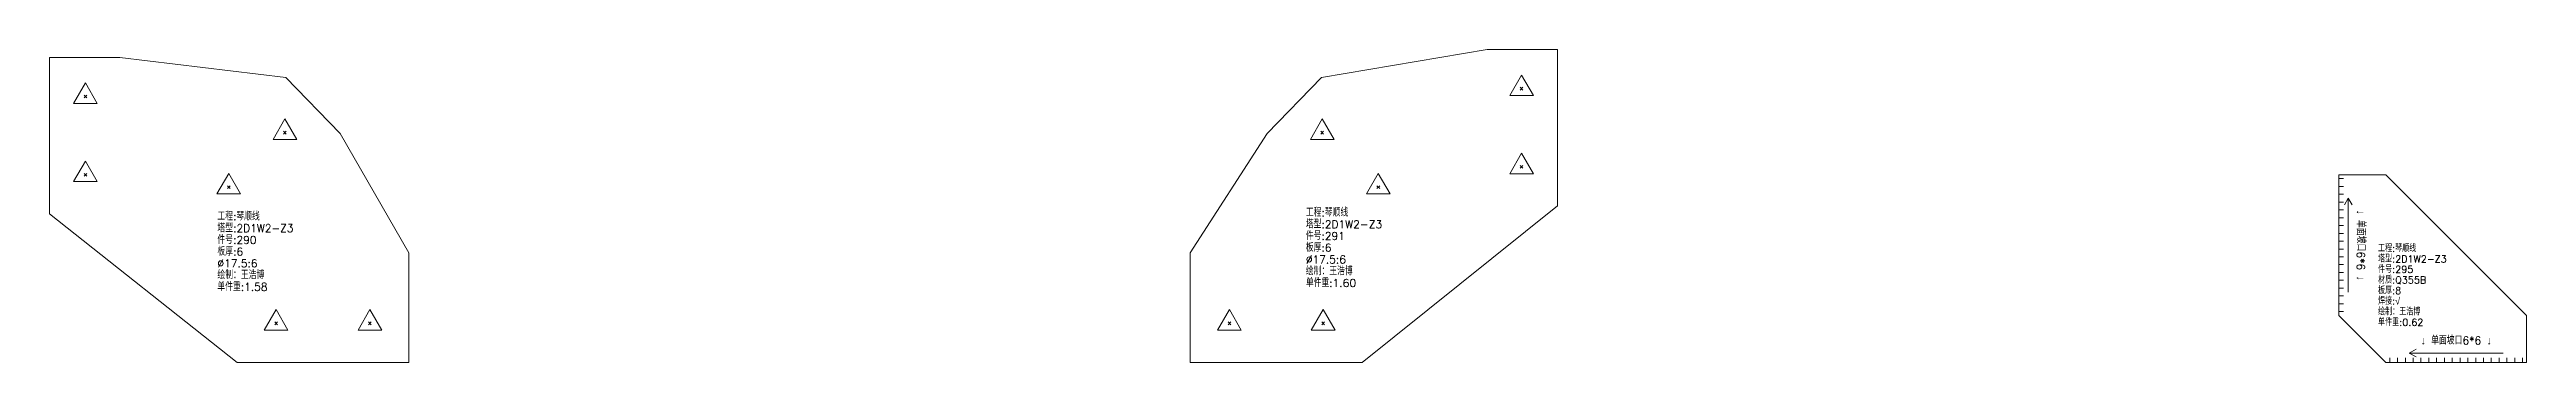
# Model space of a CAD drawing. Extents: x -580 to 8755, y 0 to 14723.
# Drawn here: x 2081 to 3666, y 9368 to 9568 of the extents above; entities that cross this region are included whole.
import ezdxf
from ezdxf.enums import TextEntityAlignment as Align

# ---------------------------------------------------------------- set-up
doc = ezdxf.new("R2010")
doc.units = 0
doc.header["$MEASUREMENT"] = 0
doc.layers.add('1', color=7, linetype='CONTINUOUS', lineweight=25)
doc.styles.get("Standard").update_dxf_attribs({"font": 'simplex.shx', "width": 0.7, "height": 3, "bigfont": 'gbhzfs.shx'})

msp = doc.modelspace()

# ---------------------------------------------------------------- texts
at = {"layer": '1', "color": 7, "linetype": 'Continuous', "lineweight": 18}
for s, height, p in [('工程:琴顺线', 5, (2188.63359, 9457.70399)), ('工程:琴顺线', 5, (2885.13359, 9460.20399)), ('件号:290', 5, (2188.63359, 9442.70399)), ('塔型:2D1W2-Z3', 5, (2188.63359, 9450.20399)), ('件号:291', 5, (2885.13359, 9445.20399)), ('塔型:2D1W2-Z3', 5, (2885.13359, 9452.70399)), ('板厚:6', 5, (2188.63359, 9435.20399)), ('%%c17.5:6', 5, (2188.63359, 9427.70399)), ('板厚:6', 5, (2885.13359, 9437.70399)), ('%%c17.5:6', 5, (2885.13359, 9430.20399)), ('塔型:2D1W2-Z3', 4.5, (3571.28527, 9430.99741)), ('工程:琴顺线', 4.5, (3571.28527, 9437.74741)), ('绘制：王浩博', 5, (2188.63359, 9420.20399)), ('单件重:1.58', 5, (2188.63359, 9412.70399)), ('绘制：王浩博', 5, (2885.13359, 9422.70399)), ('单件重:1.60', 5, (2885.13359, 9415.20399)), ('材质:Q355B', 4.5, (3571.28527, 9417.49741)), ('件号:295', 4.5, (3571.28527, 9424.24741)), ('板厚:8', 4.5, (3571.28527, 9410.74741)), ('绘制：王浩博', 4.5, (3571.28527, 9397.24741)), ('焊接:√', 4.5, (3571.28527, 9403.99741)), ('单件重:0.62', 4.5, (3571.28527, 9390.49741))]:
    msp.add_text(s, height=height, dxfattribs=at).set_placement(p, align=Align.BOTTOM_LEFT)
msp.add_text('↓ 单面坡口6*6 ↓', height=5, rotation=270, dxfattribs=at).set_placement((3556.22933, 9443.3882), align=Align.BOTTOM_CENTER)
msp.add_text('↓ 单面坡口6*6 ↓', height=5, dxfattribs=at).set_placement((3621.22933, 9378.3882), align=Align.BOTTOM_CENTER)

# ---------------------------------------------------------------- linework, layer by layer
at = {"layer": '1', "color": 7, "linetype": 'Continuous', "lineweight": 18}
for p, q in [((2126.22933, 9563.3882), (2081.22933, 9563.3882)), ((2081.22933, 9563.3882), (2081.22933, 9463.3882)), ((2232.33358, 9550.62279), (2126.22933, 9563.3882)), ((3001.22933, 9568.3882), (2895.12507, 9550.62279)), ((3046.22933, 9568.3882), (3001.22933, 9568.3882)), ((3046.22933, 9468.3882), (3046.22933, 9568.3882)), ((2267.15735, 9514.74375), (2232.33358, 9550.62279)), ((2895.12507, 9550.62279), (2860.3013, 9514.74375)), ((2311.22933, 9438.3882), (2267.15735, 9514.74375)), ((2860.3013, 9514.74375), (2811.22933, 9438.3882)), ((3576.22933, 9488.3882), (3546.22933, 9488.3882)), ((3546.22933, 9488.3882), (3546.22933, 9398.3882)), ((3666.22933, 9398.3882), (3576.22933, 9488.3882)), ((2081.22933, 9463.3882), (2201.22933, 9368.3882)), ((2921.22933, 9368.3882), (3046.22933, 9468.3882)), ((2311.22933, 9368.3882), (2311.22933, 9438.3882)), ((2811.22933, 9438.3882), (2811.22933, 9368.3882)), ((3546.22933, 9398.3882), (3576.22933, 9368.3882)), ((3666.22933, 9368.3882), (3666.22933, 9398.3882)), ((2201.22933, 9368.3882), (2311.22933, 9368.3882)), ((2811.22933, 9368.3882), (2921.22933, 9368.3882)), ((3576.22933, 9368.3882), (3666.22933, 9368.3882))]:
    msp.add_line(p, q, dxfattribs=at)
at = {"layer": '1', "color": 7, "linetype": 'Continuous', "lineweight": 13}
for p, q in [((2104.22933, 9547.1382), (2096.65183, 9534.0132)), ((2111.80683, 9534.0132), (2104.22933, 9547.1382)), ((3023.22933, 9552.1382), (3015.65183, 9539.0132)), ((3022.35433, 9542.5132), (3024.10433, 9544.2632)), ((3024.10433, 9542.5132), (3022.35433, 9544.2632)), ((3030.80683, 9539.0132), (3023.22933, 9552.1382)), ((2096.65183, 9534.0132), (2111.80683, 9534.0132)), ((2103.35433, 9537.5132), (2105.10433, 9539.2632)), ((2105.10433, 9537.5132), (2103.35433, 9539.2632)), ((3015.65183, 9539.0132), (3030.80683, 9539.0132)), ((2231.80595, 9524.02139), (2224.22845, 9510.89639)), ((2224.22845, 9510.89639), (2239.38345, 9510.89639)), ((2230.93095, 9514.39639), (2232.68095, 9516.14639)), ((2232.68095, 9514.39639), (2230.93095, 9516.14639)), ((2239.38345, 9510.89639), (2231.80595, 9524.02139)), ((2895.65271, 9524.02139), (2888.07521, 9510.89639)), ((2888.07521, 9510.89639), (2903.23021, 9510.89639)), ((2894.77771, 9514.39639), (2896.52771, 9516.14639)), ((2896.52771, 9514.39639), (2894.77771, 9516.14639)), ((2903.23021, 9510.89639), (2895.65271, 9524.02139)), ((2104.22933, 9497.1382), (2096.65183, 9484.0132)), ((2111.80683, 9484.0132), (2104.22933, 9497.1382)), ((3023.22933, 9502.1382), (3015.65183, 9489.0132)), ((3022.35433, 9492.5132), (3024.10433, 9494.2632)), ((3024.10433, 9492.5132), (3022.35433, 9494.2632)), ((3030.80683, 9489.0132), (3023.22933, 9502.1382)), ((2096.65183, 9484.0132), (2111.80683, 9484.0132)), ((2103.35433, 9487.5132), (2105.10433, 9489.2632)), ((2105.10433, 9487.5132), (2103.35433, 9489.2632)), ((2195.92691, 9489.19762), (2188.34941, 9476.07262)), ((2195.05191, 9479.57262), (2196.80191, 9481.32262)), ((2196.80191, 9479.57262), (2195.05191, 9481.32262)), ((2203.50441, 9476.07262), (2195.92691, 9489.19762)), ((2931.53174, 9489.19762), (2923.95424, 9476.07262)), ((2930.65674, 9479.57262), (2932.40674, 9481.32262)), ((2932.40674, 9479.57262), (2930.65674, 9481.32262)), ((2939.10924, 9476.07262), (2931.53174, 9489.19762)), ((3015.65183, 9489.0132), (3030.80683, 9489.0132)), ((3546.22933, 9485.8882), (3549.22933, 9485.8882)), ((3546.22933, 9480.8882), (3549.22933, 9480.8882)), ((2188.34941, 9476.07262), (2203.50441, 9476.07262)), ((2923.95424, 9476.07262), (2939.10924, 9476.07262)), ((3546.22933, 9475.8882), (3549.22933, 9475.8882)), ((3546.22933, 9470.8882), (3549.22933, 9470.8882)), ((3546.22933, 9465.8882), (3549.22933, 9465.8882)), ((3549.72933, 9469.05807), (3552.22933, 9473.3882)), ((3552.22933, 9413.3882), (3552.22933, 9473.3882)), ((3554.72933, 9469.05807), (3552.22933, 9473.3882)), ((3546.22933, 9460.8882), (3549.22933, 9460.8882)), ((3546.22933, 9455.8882), (3549.22933, 9455.8882)), ((3546.22933, 9450.8882), (3549.22933, 9450.8882)), ((3546.22933, 9445.8882), (3549.22933, 9445.8882)), ((3546.22933, 9440.8882), (3549.22933, 9440.8882)), ((3546.22933, 9435.8882), (3549.22933, 9435.8882)), ((3546.22933, 9430.8882), (3549.22933, 9430.8882)), ((3546.22933, 9425.8882), (3549.22933, 9425.8882)), ((3546.22933, 9420.8882), (3549.22933, 9420.8882)), ((3546.22933, 9415.8882), (3549.22933, 9415.8882)), ((2226.22933, 9402.1382), (2218.65183, 9389.0132)), ((2233.80683, 9389.0132), (2226.22933, 9402.1382)), ((2286.22933, 9402.1382), (2278.65183, 9389.0132)), ((2293.80683, 9389.0132), (2286.22933, 9402.1382)), ((2836.22933, 9402.1382), (2828.65183, 9389.0132)), ((2843.80683, 9389.0132), (2836.22933, 9402.1382)), ((2896.22933, 9402.1382), (2888.65183, 9389.0132)), ((2903.80683, 9389.0132), (2896.22933, 9402.1382)), ((3546.22933, 9410.8882), (3549.22933, 9410.8882)), ((3546.22933, 9405.8882), (3549.22933, 9405.8882)), ((3546.22933, 9400.8882), (3549.22933, 9400.8882)), ((2218.65183, 9389.0132), (2233.80683, 9389.0132)), ((2225.35433, 9392.5132), (2227.10433, 9394.2632)), ((2227.10433, 9392.5132), (2225.35433, 9394.2632)), ((2278.65183, 9389.0132), (2293.80683, 9389.0132)), ((2285.35433, 9392.5132), (2287.10433, 9394.2632)), ((2287.10433, 9392.5132), (2285.35433, 9394.2632)), ((2828.65183, 9389.0132), (2843.80683, 9389.0132)), ((2835.35433, 9392.5132), (2837.10433, 9394.2632)), ((2837.10433, 9392.5132), (2835.35433, 9394.2632)), ((2888.65183, 9389.0132), (2903.80683, 9389.0132)), ((2895.35433, 9392.5132), (2897.10433, 9394.2632)), ((2897.10433, 9392.5132), (2895.35433, 9394.2632)), ((3578.72933, 9368.3882), (3578.72933, 9371.3882)), ((3583.72933, 9368.3882), (3583.72933, 9371.3882)), ((3588.72933, 9368.3882), (3588.72933, 9371.3882)), ((3595.55946, 9376.8882), (3591.22933, 9374.3882)), ((3651.22933, 9374.3882), (3591.22933, 9374.3882)), ((3595.55946, 9371.8882), (3591.22933, 9374.3882)), ((3593.72933, 9368.3882), (3593.72933, 9371.3882)), ((3598.72933, 9368.3882), (3598.72933, 9371.3882)), ((3603.72933, 9368.3882), (3603.72933, 9371.3882)), ((3608.72933, 9368.3882), (3608.72933, 9371.3882)), ((3613.72933, 9368.3882), (3613.72933, 9371.3882)), ((3618.72933, 9368.3882), (3618.72933, 9371.3882)), ((3623.72933, 9368.3882), (3623.72933, 9371.3882)), ((3628.72933, 9368.3882), (3628.72933, 9371.3882)), ((3633.72933, 9368.3882), (3633.72933, 9371.3882)), ((3638.72933, 9368.3882), (3638.72933, 9371.3882)), ((3643.72933, 9368.3882), (3643.72933, 9371.3882)), ((3648.72933, 9368.3882), (3648.72933, 9371.3882)), ((3653.72933, 9368.3882), (3653.72933, 9371.3882)), ((3658.72933, 9368.3882), (3658.72933, 9371.3882)), ((3663.72933, 9368.3882), (3663.72933, 9371.3882))]:
    msp.add_line(p, q, dxfattribs=at)

msp.set_redraw_order([(e.dxf.handle, doc.entitydb.next_handle()) for e in msp.query("TEXT MTEXT ATTDEF DIMENSION ARC_DIMENSION")])  # texts and dimensions are drawn at this point

doc.saveas('drawing.dxf')
